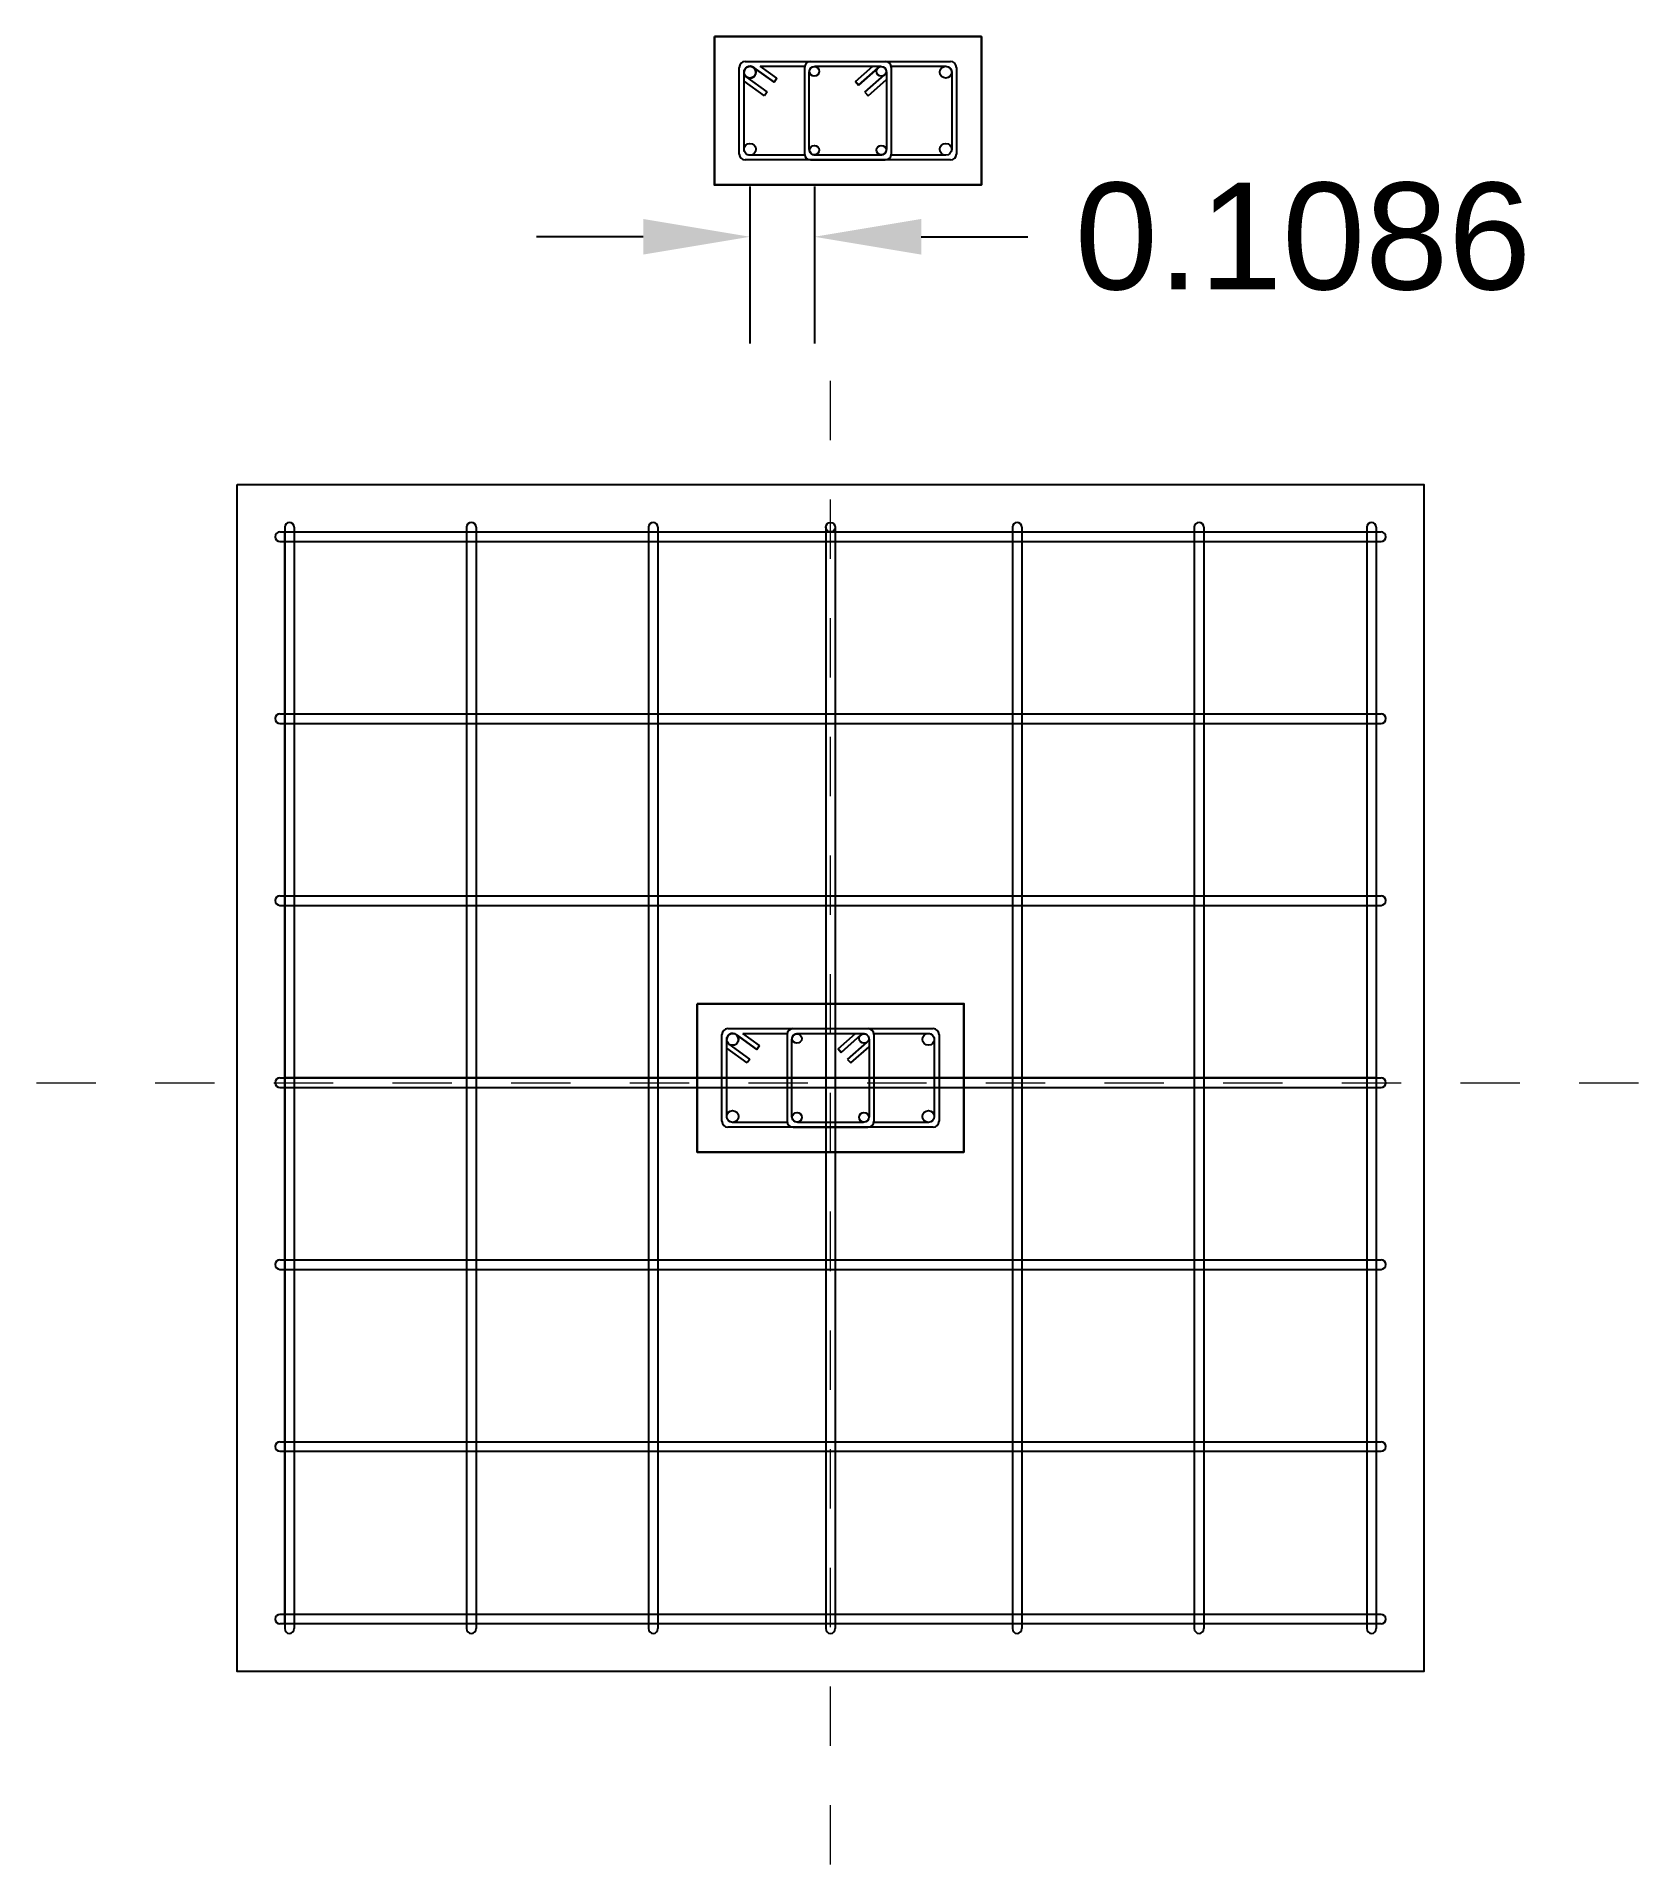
# Model space of a CAD drawing. Header units: inches. Extents: x 994 to 6777, y -637 to 5407.
# Drawn here: x 1537.605 to 1540.309, y 248.295 to 251.375 of the extents above; entities that cross this region are included whole.
import ezdxf

# ---------------------------------------------------------------- set-up
doc = ezdxf.new("R2010")
doc.units = ezdxf.units.IN
doc.header["$MEASUREMENT"] = 0
doc.linetypes.add('JIS_02_0.7', pattern=[1.35, 0.75, -0.6])
doc.layers.add('淘宝店铺青言设', color=7, linetype='Continuous')
doc.styles.get("Standard").update_dxf_attribs({"font": 'arial.ttf'})
doc.dimstyles.get("Standard").update_dxf_attribs({"dimtxt": 0.18, "dimasz": 0.18, "dimexe": 0.18, "dimexo": 0.0625, "dimgap": 0.09, "dimtad": 0, "dimtih": 1, "dimtoh": 1, "dimdec": 4, "dimzin": 0, "dimdsep": 46, "dimtxsty": 'Standard', "dimcen": 0.09, "dimadec": 0, "dimazin": 0, "dimtfac": 1, "dimtdec": 4, "dimtofl": 0, "dimtmove": 0, "dimatfit": 3, "dimfxl": 1, "dimtolj": 1, "dimtzin": 0, "dimarcsym": 0})

msp = doc.modelspace()

# ---------------------------------------------------------------- blocks, each defined once
blk = doc.blocks.new('*D839')
at = {"layer": 'Defpoints', "color": 0, "lineweight": 100, "transparency": 16777216}
for p in [(1538.8075, 251.185), (1538.9161, 251.185), (1538.9161, 251.0376)]:
    blk.add_point(p, dxfattribs=at)
at = {"layer": '淘宝店铺青言设', "color": 0, "lineweight": -2, "transparency": 16777216}
for p, q in [((1538.8075, 251.1225), (1538.8075, 250.8576)), ((1538.9161, 251.1225), (1538.9161, 250.8576)), ((1538.6275, 251.0376), (1538.4475, 251.0376)), ((1539.0961, 251.0376), (1539.2761, 251.0376))]:
    blk.add_line(p, q, dxfattribs=at)
at = {"layer": '淘宝店铺青言设', "color": 0, "lineweight": 100, "transparency": 16777216}
for points in [[(1538.6275, 251.0676), (1538.6275, 251.0076), (1538.8075, 251.0376)], [(1539.0961, 251.0676), (1539.0961, 251.0076), (1538.9161, 251.0376)]]:
    blk.add_solid(points, dxfattribs=at)
at = {"layer": '淘宝店铺青言设', "color": 0, "lineweight": 100, "transparency": 16777216, "insert": (1539.7397, 251.0376), "char_height": 0.18, "attachment_point": 5}
blk.add_mtext('\\A1;0.1086', dxfattribs=at)

# ---------------------------------------------------------------- dimensions: what is measured, and where the dimension line sits
at = {"layer": '淘宝店铺青言设', "lineweight": 100}
dim = msp.add_linear_dim(base=(1538.91611, 251.03764), p1=(1538.80753, 251.18501), p2=(1538.91611, 251.18501), dimstyle='Standard', dxfattribs=at)
dim.commit()
dim.dimension.update_dxf_attribs({"geometry": '*D839', "text_midpoint": (1539.73967, 251.03764)})

# ---------------------------------------------------------------- linework, layer by layer
at = {"layer": '淘宝店铺青言设'}
for p, q in [((1538.78953, 251.17701), (1538.78953, 251.32301)), ((1538.79953, 251.33301), (1539.14553, 251.33301)), ((1538.84836, 251.29814), (1538.81334, 251.32314)), ((1538.81334, 251.32314), (1538.84836, 251.29814)), ((1538.853, 251.30465), (1538.8245, 251.32501)), ((1538.89953, 251.32301), (1538.89953, 251.17701)), ((1538.90953, 251.33301), (1539.03553, 251.33301)), ((1538.98541, 251.29906), (1539.01453, 251.32501)), ((1538.99073, 251.29309), (1539.02362, 251.32239)), ((1539.02362, 251.32239), (1538.99073, 251.29309)), ((1539.00138, 251.28114), (1539.03426, 251.31045)), ((1539.04553, 251.32301), (1539.04553, 251.17701)), ((1539.15553, 251.32301), (1539.15553, 251.17701)), ((1538.83209, 251.27536), (1538.79753, 251.30004)), ((1538.83674, 251.28187), (1538.80199, 251.30668)), ((1538.83674, 251.28187), (1538.83209, 251.27536)), ((1538.84836, 251.29814), (1538.853, 251.30465)), ((1538.853, 251.30465), (1538.84836, 251.29814)), ((1538.99073, 251.29309), (1538.98541, 251.29906)), ((1538.98541, 251.29906), (1538.99073, 251.29309)), ((1539.00138, 251.28114), (1539.0067, 251.27517)), ((1539.0067, 251.27517), (1539.03753, 251.30264)), ((1539.14553, 251.16701), (1538.79953, 251.16701)), ((1538.90953, 251.16701), (1539.03553, 251.16701)), ((1538.01527, 250.54022), (1539.87127, 250.54022)), ((1538.02327, 250.54822), (1538.02327, 248.69222)), ((1538.03927, 250.54822), (1538.03927, 248.69222)), ((1538.32987, 250.54822), (1538.32987, 248.69222)), ((1538.34587, 250.54822), (1538.34587, 248.69222)), ((1538.63647, 250.54822), (1538.63647, 248.69222)), ((1538.65247, 250.54822), (1538.65247, 248.69222)), ((1538.93527, 250.54822), (1538.93527, 248.69222)), ((1538.95127, 250.54822), (1538.95127, 248.69222)), ((1539.24987, 250.54822), (1539.24987, 248.69222)), ((1539.26587, 250.54822), (1539.26587, 248.69222)), ((1539.55647, 250.54822), (1539.55647, 248.69222)), ((1539.57247, 250.54822), (1539.57247, 248.69222)), ((1539.84727, 250.54822), (1539.84727, 248.69222)), ((1539.86327, 250.54822), (1539.86327, 248.69222)), ((1538.01527, 250.52422), (1539.87127, 250.52422)), ((1538.01527, 250.23362), (1539.87127, 250.23362)), ((1538.01527, 250.21762), (1539.87127, 250.21762)), ((1538.01527, 249.92702), (1539.87127, 249.92702)), ((1538.01527, 249.91102), (1539.87127, 249.91102)), ((1538.76027, 249.54722), (1538.76027, 249.69322)), ((1538.77027, 249.70322), (1539.11627, 249.70322)), ((1538.80749, 249.65208), (1538.77274, 249.67689)), ((1538.8191, 249.66835), (1538.78409, 249.69335)), ((1538.78409, 249.69335), (1538.8191, 249.66835)), ((1538.82375, 249.67486), (1538.79525, 249.69522)), ((1538.87027, 249.69322), (1538.87027, 249.54722)), ((1538.88027, 249.70322), (1539.00627, 249.70322)), ((1538.95616, 249.66927), (1538.98527, 249.69522)), ((1538.96148, 249.6633), (1538.99437, 249.6926)), ((1538.99437, 249.6926), (1538.96148, 249.6633)), ((1538.97213, 249.65135), (1539.00501, 249.68066)), ((1539.01627, 249.69322), (1539.01627, 249.54722)), ((1539.12627, 249.69322), (1539.12627, 249.54722)), ((1538.80284, 249.64557), (1538.76827, 249.67025)), ((1538.80749, 249.65208), (1538.80284, 249.64557)), ((1538.8191, 249.66835), (1538.82375, 249.67486)), ((1538.82375, 249.67486), (1538.8191, 249.66835)), ((1538.96148, 249.6633), (1538.95616, 249.66927)), ((1538.95616, 249.66927), (1538.96148, 249.6633)), ((1538.97213, 249.65135), (1538.97745, 249.64538)), ((1538.97745, 249.64538), (1539.00827, 249.67285)), ((1538.01527, 249.62022), (1539.87127, 249.62022)), ((1538.01527, 249.60422), (1539.87127, 249.60422)), ((1539.11627, 249.53722), (1538.77027, 249.53722)), ((1538.88027, 249.53722), (1539.00627, 249.53722)), ((1538.01527, 249.31362), (1539.87127, 249.31362)), ((1538.01527, 249.29762), (1539.87127, 249.29762)), ((1538.01527, 249.00702), (1539.87127, 249.00702)), ((1538.01527, 248.99102), (1539.87127, 248.99102)), ((1539.87127, 248.71622), (1538.01527, 248.71622)), ((1539.87127, 248.70022), (1538.01527, 248.70022))]:
    msp.add_line(p, q, dxfattribs=at)
at = {"layer": '淘宝店铺青言设', "linetype": 'JIS_02_0.7', "lineweight": 0, "ltscale": 0.02}
for p, q in [((1538.94327, 248.29486), (1538.94327, 250.87899)), ((1537.60497, 249.61222), (1540.30854, 249.61222))]:
    msp.add_line(p, q, dxfattribs=at)
at = {"layer": '淘宝店铺青言设', "ltscale": 0.08}
msp.add_line((1539.86327, 249.62022), (1538.02327, 249.62022), dxfattribs=at)
at = {"layer": '淘宝店铺青言设', "lineweight": 30}
for points in [[(1538.74753, 251.37501), (1539.19753, 251.37501), (1539.19753, 251.12501), (1538.74753, 251.12501)], [(1538.71827, 249.74522), (1539.16827, 249.74522), (1539.16827, 249.49522), (1538.71827, 249.49522)]]:
    msp.add_lwpolyline(points, close=True, dxfattribs=at)
at = {"layer": '淘宝店铺青言设'}
for points in [[(1538.89953, 251.17501), (1538.80753, 251.17501, -0.4142136), (1538.79753, 251.18501), (1538.79753, 251.31501, -0.4142136), (1538.80753, 251.32501)], [(1539.04553, 251.32501), (1539.13753, 251.32501, -0.4142136), (1539.14753, 251.31501), (1539.14753, 251.18501)], [(1538.87027, 249.54522), (1538.77827, 249.54522, -0.4142136), (1538.76827, 249.55522), (1538.76827, 249.68522, -0.4142136), (1538.77827, 249.69522)], [(1539.01627, 249.69522), (1539.10827, 249.69522, -0.4142136), (1539.11827, 249.68522), (1539.11827, 249.55522)]]:
    msp.add_lwpolyline(points, format="xyb", dxfattribs=at)
for points in [[(1538.8245, 251.32501), (1538.89953, 251.32501)], [(1539.13753, 251.17501), (1539.04553, 251.17501)], [(1538.79525, 249.69522), (1538.87027, 249.69522)], [(1539.10827, 249.54522), (1539.01627, 249.54522)]]:
    msp.add_lwpolyline(points, dxfattribs=at)
for points in [[(1538.90753, 251.18501), (1538.90753, 251.31501, -0.4142136), (1538.91753, 251.32501), (1539.02753, 251.32501, -0.4142136), (1539.03753, 251.31501), (1539.03753, 251.18501, -0.4142136), (1539.02753, 251.17501), (1538.91753, 251.17501, -0.4142136)], [(1538.87827, 249.55522), (1538.87827, 249.68522, -0.4142136), (1538.88827, 249.69522), (1538.99827, 249.69522, -0.4142136), (1539.00827, 249.68522), (1539.00827, 249.55522, -0.4142136), (1538.99827, 249.54522), (1538.88827, 249.54522, -0.4142136)]]:
    msp.add_lwpolyline(points, format="xyb", close=True, dxfattribs=at)
for points in [[(1537.94327, 250.62022), (1539.94327, 250.62022), (1539.94327, 248.62022), (1537.94327, 248.62022)], [(1538.02327, 250.54022), (1539.86327, 250.54022), (1539.86327, 248.70022), (1538.02327, 248.70022)]]:
    msp.add_lwpolyline(points, close=True, dxfattribs=at)
for centre, radius in [((1538.80753, 251.31501), 0.01), ((1538.91601, 251.31638), 0.008), ((1539.02894, 251.31642), 0.008), ((1539.13753, 251.31501), 0.01), ((1538.80753, 251.18501), 0.01), ((1538.91611, 251.18359), 0.008), ((1539.02895, 251.1836), 0.008), ((1539.13753, 251.18501), 0.01), ((1538.94327, 250.54822), 0.008), ((1538.77827, 249.68522), 0.01), ((1538.88676, 249.68659), 0.008), ((1538.99969, 249.68663), 0.008), ((1539.10827, 249.68522), 0.01), ((1538.77827, 249.55522), 0.01), ((1538.88686, 249.5538), 0.008), ((1538.9997, 249.55381), 0.008), ((1539.10827, 249.55522), 0.01)]:
    msp.add_circle(centre, radius, dxfattribs=at)
for centre, radius, start, end in [((1538.79953, 251.32301), 0.01, 90, 180), ((1538.80753, 251.31501), 0.01, 231.7681, 180), ((1538.90953, 251.32301), 0.01, 90, 180), ((1539.03553, 251.32301), 0.01, 0, 90), ((1539.14753, 251.32501), 0.008, 181.45085, 181.45092), ((1539.14553, 251.32301), 0.01, 0, 90), ((1538.79753, 251.31015), 0.008, 325.3735501196181, 325.3735544609458), ((1538.79953, 251.17701), 0.01, 180, 270), ((1538.90953, 251.17701), 0.01, 180, 270), ((1539.03553, 251.17701), 0.01, 270, 0), ((1539.14553, 251.17701), 0.01, 270, 0), ((1538.01527, 250.53222), 0.008, 90, 270), ((1538.03127, 250.54822), 0.008, 0, 180), ((1538.33787, 250.54822), 0.008, 0, 180), ((1538.64447, 250.54822), 0.008, 0, 180), ((1539.25787, 250.54822), 0.008, 0, 180), ((1539.56447, 250.54822), 0.008, 0, 180), ((1539.85527, 250.54822), 0.008, 0, 180), ((1539.87127, 250.53222), 0.008, 270, 90), ((1538.01527, 250.22562), 0.008, 90, 270), ((1539.87127, 250.22562), 0.008, 270, 90), ((1538.01527, 249.91902), 0.008, 90, 270), ((1539.87127, 249.91902), 0.008, 270, 90), ((1538.77027, 249.69322), 0.01, 90, 180), ((1538.77827, 249.68522), 0.01, 231.7681, 180), ((1538.88027, 249.69322), 0.01, 90, 180), ((1539.00627, 249.69322), 0.01, 0, 90), ((1539.11827, 249.69522), 0.008, 181.45085, 181.45092), ((1539.11627, 249.69322), 0.01, 0, 90), ((1538.76827, 249.68036), 0.008, 325.373550119618, 325.3735544609457), ((1538.01527, 249.61222), 0.008, 90, 270), ((1539.87127, 249.61222), 0.008, 270, 90), ((1538.77027, 249.54722), 0.01, 180, 270), ((1538.88027, 249.54722), 0.01, 180, 270), ((1539.00627, 249.54722), 0.01, 270, 0), ((1539.11627, 249.54722), 0.01, 270, 0), ((1538.01527, 249.30562), 0.008, 90, 270), ((1539.87127, 249.30562), 0.008, 270, 90), ((1538.01527, 248.99902), 0.008, 90, 270), ((1539.87127, 248.99902), 0.008, 270, 90), ((1538.01527, 248.70822), 0.008, 90, 270), ((1538.03127, 248.69222), 0.008, 180, 0), ((1538.33787, 248.69222), 0.008, 180, 0), ((1538.64447, 248.69222), 0.008, 180, 0), ((1538.94327, 248.69222), 0.008, 180, 0), ((1539.25787, 248.69222), 0.008, 180, 0), ((1539.56447, 248.69222), 0.008, 180, 0), ((1539.85527, 248.69222), 0.008, 180, 0), ((1539.87127, 248.70822), 0.008, 270, 90)]:
    msp.add_arc(centre, radius, start, end, dxfattribs=at)

msp.set_redraw_order([(e.dxf.handle, doc.entitydb.next_handle()) for e in msp.query("TEXT MTEXT ATTDEF DIMENSION ARC_DIMENSION")])  # texts and dimensions are drawn at this point

doc.saveas('drawing.dxf')
